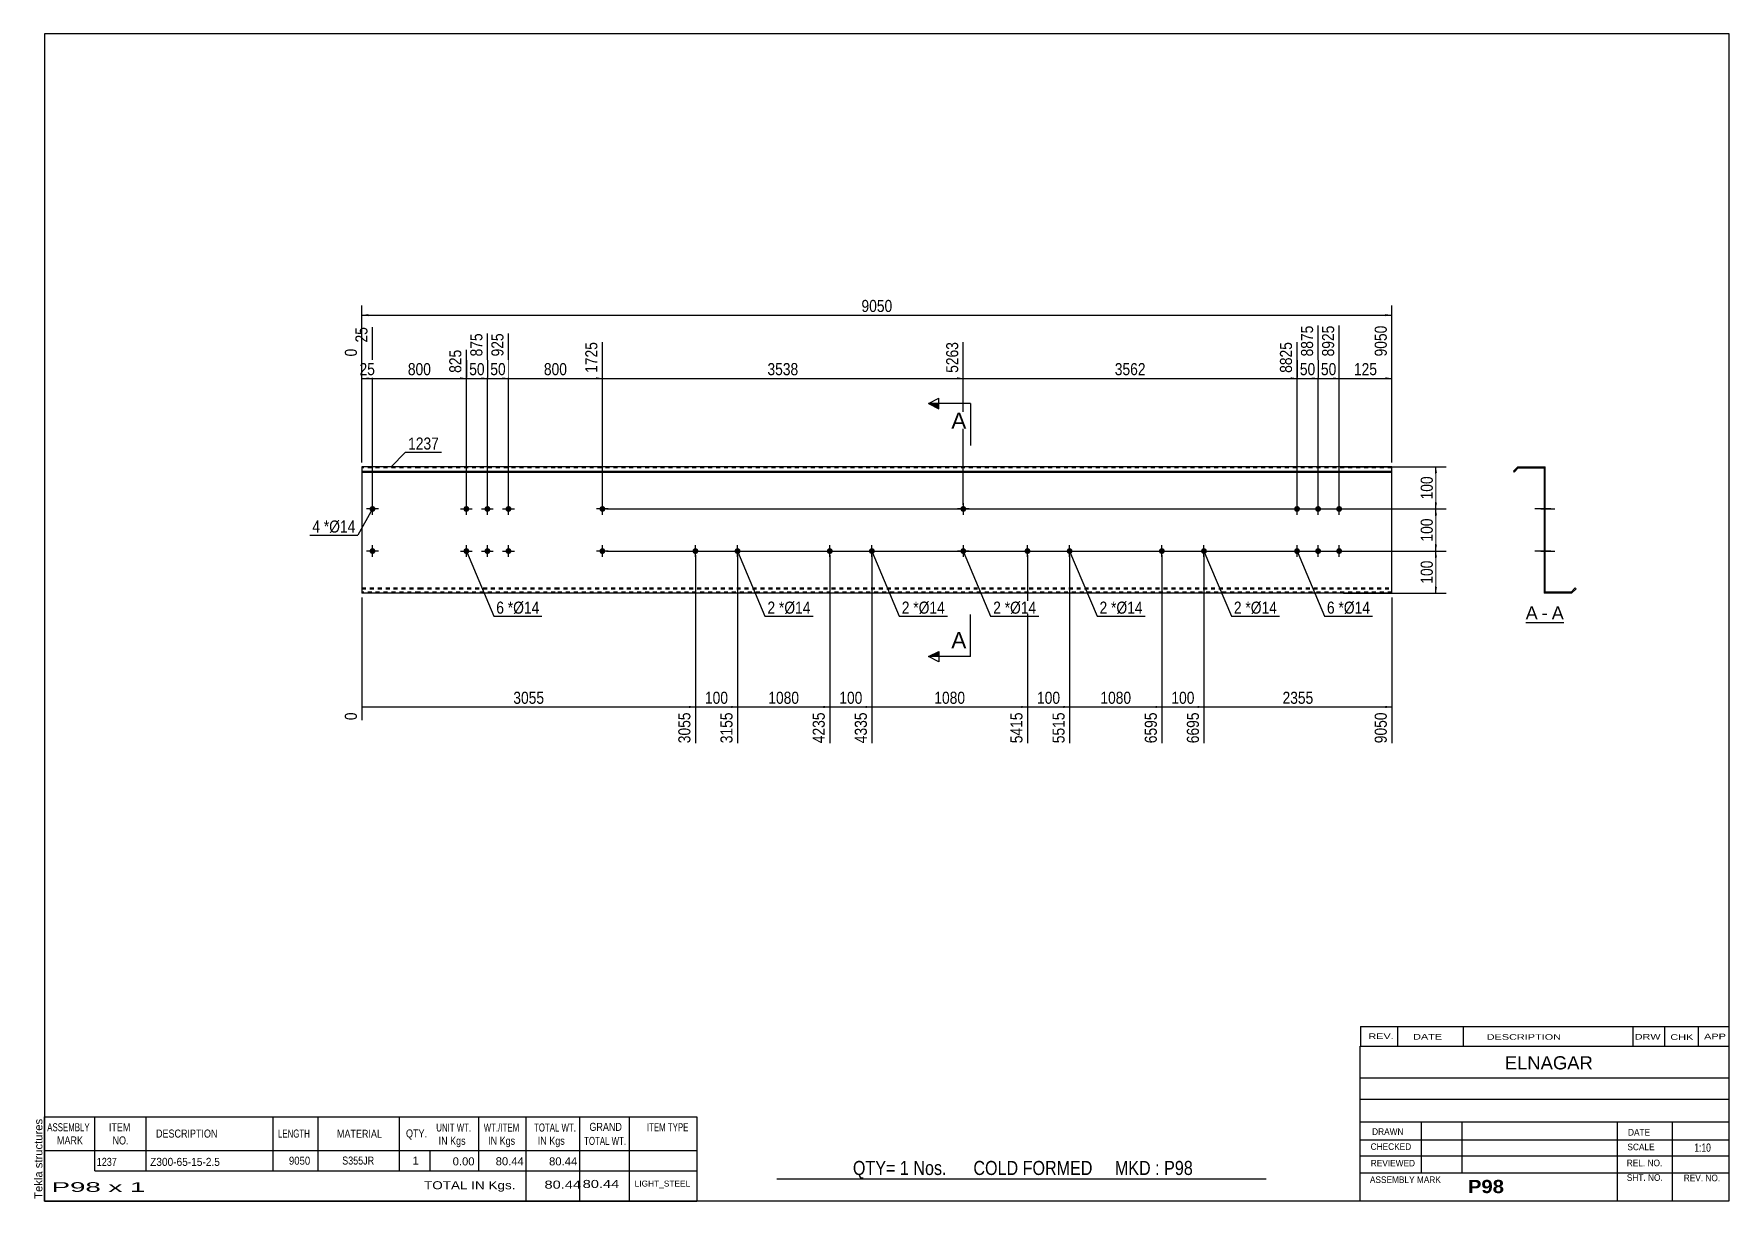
# Model space of a CAD drawing. Header units: millimetres. Extents: x -78 to 325, y -159 to 118.
import ezdxf

# ---------------------------------------------------------------- set-up
doc = ezdxf.new("R2010")
doc.units = ezdxf.units.MM
doc.linetypes.add('DXK_LINE_DOT1', pattern=[1.8814, 0.9407, -0.9407])
doc.styles.add('Arial', font='ARIAL.TTF', dxfattribs={"height": 0.2})
doc.styles.add('Arial Bold', font='ARIALBD.TTF', dxfattribs={"height": 0.2})
doc.styles.add('Arial Narrow', font='ARIALN.TTF', dxfattribs={"height": 0.2})

# ---------------------------------------------------------------- blocks, each defined once
blk = doc.blocks.new('Unknown-629107468-1704')
at = {"color": 5, "linetype": 'Continuous'}
for p, q in [((324.62, 117.75), (-75.38, 117.75)), ((-75.38, 117.75), (-75.38, -159.25)), ((324.62, -159.25), (324.62, 117.75)), ((-75.38, -159.25), (324.62, -159.25))]:
    blk.add_line(p, q, dxfattribs=at)
at = {"color": 174, "linetype": 'Continuous', "style": 'Arial'}
blk.add_text('Tekla structures', height=1.9102, rotation=90, dxfattribs=at).set_placement((-75.88, -158.75))
blk = doc.blocks.new('Unknown-629107468-12 - 1218')
at = {"color": 7, "linetype": 'Continuous'}
blk.add_line((276.32, -21.95), (285.35, -21.95), dxfattribs=at)
at = {"color": 0, "linetype": 'Continuous'}
blk.add_wipeout([(279.16, -21.2), (279.16, -18), (276.32, -18), (276.32, -21.2)], dxfattribs=at)
blk.add_wipeout([(281.55, -21.2), (281.55, -18), (280.12, -18), (280.12, -21.2)], dxfattribs=at)
at = {"color": 96, "linetype": 'Continuous', "style": 'Arial'}
blk.add_text('A', height=3.06, dxfattribs=at).set_placement((276.32, -21.2))
at = {"color": 0, "linetype": 'Continuous'}
blk.add_wipeout([(285.35, -21.2), (285.35, -18), (282.51, -18), (282.51, -21.2)], dxfattribs=at)
at = {"color": 96, "linetype": 'Continuous', "style": 'Arial'}
for s, p in [('-', (280.12, -21.2)), ('A', (282.51, -21.2))]:
    blk.add_text(s, height=3.06, dxfattribs=at).set_placement(p)
blk = doc.blocks.new('Bolt-629107468-1207 - 1201')
at = {"linetype": 'Continuous'}
for points in [[(1.8, -5, -1), (3.2, -5, -1)], [(56.39, -5, -1), (57.79, -5, -1)]]:
    blk.add_hatch(color=3, dxfattribs=at).paths.add_polyline_path(points)
at = {"color": 3, "linetype": 'Continuous'}
for p, q in [((2.5, -6.4), (2.5, -3.6)), ((57.09, -6.4), (57.09, -3.6)), ((3.9, -5), (1.1, -5)), ((58.49, -5), (55.69, -5))]:
    blk.add_line(p, q, dxfattribs=at)
blk = doc.blocks.new('Part-629107468-1204 - 1201')
at = {"color": 2, "linetype": 'Continuous'}
for p, q in [((0, 15), (0, -15)), ((13.6, 15), (0, 15)), ((0, 13.94), (13.6, 13.94)), ((0, 13.76), (13.6, 13.76)), ((45.89, 15), (13.7, 15)), ((13.7, 13.94), (45.89, 13.94)), ((13.7, 13.76), (45.89, 13.76)), ((68.18, 15), (45.99, 15)), ((45.99, 13.94), (68.18, 13.94)), ((45.99, 13.76), (68.18, 13.76)), ((100.08, 15), (68.28, 15)), ((68.28, 13.94), (100.08, 13.94)), ((68.28, 13.76), (100.08, 13.76)), ((131.98, 15), (100.18, 15)), ((100.18, 13.94), (131.98, 13.94)), ((100.18, 13.76), (131.98, 13.76)), ((178.93, 15), (132.08, 15)), ((132.08, 13.94), (178.93, 13.94)), ((132.08, 13.76), (178.93, 13.76)), ((210.83, 15), (179.03, 15)), ((179.03, 13.94), (210.83, 13.94)), ((179.03, 13.76), (210.83, 13.76)), ((244.53, 15), (210.93, 15)), ((210.93, 13.94), (244.53, 13.94)), ((210.93, 13.76), (244.53, 13.76)), ((244.53, 13.94), (244.53, 15)), ((244.53, -15), (244.53, 13.94)), ((13.6, -15), (0, -15)), ((45.89, -15), (13.7, -15)), ((68.18, -15), (45.99, -15)), ((100.08, -15), (68.28, -15)), ((131.98, -15), (100.18, -15)), ((178.93, -15), (132.08, -15)), ((210.83, -15), (179.03, -15)), ((244.53, -15), (210.93, -15))]:
    blk.add_line(p, q, dxfattribs=at)
at = {"color": 7, "linetype": 'DXK_LINE_DOT1'}
for p, q in [((13.6, 14.75), (0, 14.75)), ((45.89, 14.75), (13.7, 14.75)), ((68.18, 14.75), (45.99, 14.75)), ((100.08, 14.75), (68.28, 14.75)), ((131.98, 14.75), (100.18, 14.75)), ((178.93, 14.75), (132.08, 14.75)), ((210.83, 14.75), (179.03, 14.75)), ((244.53, 14.75), (210.93, 14.75)), ((0, -13.76), (13.6, -13.76)), ((0, -13.94), (13.6, -13.94)), ((13.6, -14.75), (0, -14.75)), ((13.7, -13.76), (45.89, -13.76)), ((13.7, -13.94), (45.89, -13.94)), ((45.89, -14.75), (13.7, -14.75)), ((45.99, -13.76), (68.18, -13.76)), ((45.99, -13.94), (68.18, -13.94)), ((68.18, -14.75), (45.99, -14.75)), ((68.28, -13.76), (100.08, -13.76)), ((68.28, -13.94), (100.08, -13.94)), ((100.08, -14.75), (68.28, -14.75)), ((100.18, -13.76), (131.98, -13.76)), ((100.18, -13.94), (131.98, -13.94)), ((131.98, -14.75), (100.18, -14.75)), ((132.08, -13.76), (178.93, -13.76)), ((132.08, -13.94), (178.93, -13.94)), ((178.93, -14.75), (132.08, -14.75)), ((179.03, -13.76), (210.83, -13.76)), ((179.03, -13.94), (210.83, -13.94)), ((210.83, -14.75), (179.03, -14.75)), ((210.93, -13.76), (244.53, -13.76)), ((210.93, -13.94), (244.53, -13.94)), ((244.53, -14.75), (210.93, -14.75))]:
    blk.add_line(p, q, dxfattribs=at)
blk = doc.blocks.new('Bolt-629107468-1205 - 1201')
at = {"linetype": 'Continuous'}
for points in [[(221.33, 5, -1), (222.73, 5, -1)], [(226.33, 5, -1), (227.73, 5, -1)], [(231.33, 5, -1), (232.73, 5, -1)], [(221.33, -5, -1), (222.73, -5, -1)], [(226.33, -5, -1), (227.73, -5, -1)], [(231.33, -5, -1), (232.73, -5, -1)]]:
    blk.add_hatch(color=3, dxfattribs=at).paths.add_polyline_path(points)
at = {"color": 3, "linetype": 'Continuous'}
for p, q in [((220.63, 5), (223.43, 5)), ((222.03, 3.6), (222.03, 6.4)), ((225.63, 5), (228.43, 5)), ((227.03, 3.6), (227.03, 6.4)), ((230.63, 5), (233.43, 5)), ((232.03, 3.6), (232.03, 6.4)), ((222.03, -6.4), (222.03, -3.6)), ((227.03, -6.4), (227.03, -3.6)), ((232.03, -6.4), (232.03, -3.6)), ((220.63, -5), (223.43, -5)), ((225.63, -5), (228.43, -5)), ((230.63, -5), (233.43, -5))]:
    blk.add_line(p, q, dxfattribs=at)
blk = doc.blocks.new('Bolt-629107468-1206 - 1201')
at = {"linetype": 'Continuous'}
for points in [[(24.09, 5, -1), (25.49, 5, -1)], [(29.09, 5, -1), (30.49, 5, -1)], [(34.09, 5, -1), (35.49, 5, -1)], [(24.09, -5, -1), (25.49, -5, -1)], [(29.09, -5, -1), (30.49, -5, -1)], [(34.09, -5, -1), (35.49, -5, -1)]]:
    blk.add_hatch(color=3, dxfattribs=at).paths.add_polyline_path(points)
at = {"color": 3, "linetype": 'Continuous'}
for p, q in [((23.39, 5), (26.19, 5)), ((24.79, 3.6), (24.79, 6.4)), ((28.39, 5), (31.19, 5)), ((29.79, 3.6), (29.79, 6.4)), ((33.39, 5), (36.19, 5)), ((34.79, 3.6), (34.79, 6.4)), ((24.79, -6.4), (24.79, -3.6)), ((29.79, -6.4), (29.79, -3.6)), ((34.79, -6.4), (34.79, -3.6)), ((23.39, -5), (26.19, -5)), ((28.39, -5), (31.19, -5)), ((33.39, -5), (36.19, -5))]:
    blk.add_line(p, q, dxfattribs=at)
blk = doc.blocks.new('Bolt-629107468-1208 - 1201')
at = {"linetype": 'Continuous'}
for points in [[(1.8, 5, -1), (3.2, 5, -1)], [(56.39, 5, -1), (57.79, 5, -1)]]:
    blk.add_hatch(color=3, dxfattribs=at).paths.add_polyline_path(points)
at = {"color": 3, "linetype": 'Continuous'}
for p, q in [((3.9, 5), (1.1, 5)), ((2.5, 3.6), (2.5, 6.4)), ((58.49, 5), (55.69, 5)), ((57.09, 3.6), (57.09, 6.4))]:
    blk.add_line(p, q, dxfattribs=at)
blk = doc.blocks.new('Bolt-629107468-1209 - 1201')
at = {"linetype": 'Continuous'}
for points in [[(143.48, 5, -1), (142.08, 5, -1)], [(143.48, -5, -1), (142.08, -5, -1)]]:
    blk.add_hatch(color=3, dxfattribs=at).paths.add_polyline_path(points)
at = {"color": 3, "linetype": 'Continuous'}
for p, q in [((144.18, 5), (141.38, 5)), ((142.78, 6.4), (142.78, 3.6)), ((142.78, -3.6), (142.78, -6.4)), ((144.18, -5), (141.38, -5))]:
    blk.add_line(p, q, dxfattribs=at)
blk = doc.blocks.new('Bolt-629107468-1210 - 1201')
at = {"linetype": 'Continuous'}
for points in [[(79.18, -4.3, -1), (79.18, -5.7, -1)], [(89.18, -4.3, -1), (89.18, -5.7, -1)]]:
    blk.add_hatch(color=3, dxfattribs=at).paths.add_polyline_path(points)
at = {"color": 3, "linetype": 'Continuous'}
for p, q in [((79.18, -6.4), (79.18, -3.6)), ((89.18, -6.4), (89.18, -3.6)), ((77.78, -5), (80.58, -5)), ((87.78, -5), (90.58, -5))]:
    blk.add_line(p, q, dxfattribs=at)
blk = doc.blocks.new('Bolt-629107468-1211 - 1201')
at = {"linetype": 'Continuous'}
for points in [[(111.08, -4.3, -1), (111.08, -5.7, -1)], [(121.08, -4.3, -1), (121.08, -5.7, -1)]]:
    blk.add_hatch(color=3, dxfattribs=at).paths.add_polyline_path(points)
at = {"color": 3, "linetype": 'Continuous'}
for p, q in [((111.08, -6.4), (111.08, -3.6)), ((121.08, -6.4), (121.08, -3.6)), ((109.68, -5), (112.48, -5)), ((119.68, -5), (122.48, -5))]:
    blk.add_line(p, q, dxfattribs=at)
blk = doc.blocks.new('Bolt-629107468-1212 - 1201')
at = {"linetype": 'Continuous'}
for points in [[(158.03, -4.3, -1), (158.03, -5.7, -1)], [(168.03, -4.3, -1), (168.03, -5.7, -1)]]:
    blk.add_hatch(color=3, dxfattribs=at).paths.add_polyline_path(points)
at = {"color": 3, "linetype": 'Continuous'}
for p, q in [((158.03, -6.4), (158.03, -3.6)), ((168.03, -6.4), (168.03, -3.6)), ((156.63, -5), (159.43, -5)), ((166.63, -5), (169.43, -5))]:
    blk.add_line(p, q, dxfattribs=at)
blk = doc.blocks.new('Bolt-629107468-1213 - 1201')
at = {"linetype": 'Continuous'}
for points in [[(189.93, -4.3, -1), (189.93, -5.7, -1)], [(199.93, -4.3, -1), (199.93, -5.7, -1)]]:
    blk.add_hatch(color=3, dxfattribs=at).paths.add_polyline_path(points)
at = {"color": 3, "linetype": 'Continuous'}
for p, q in [((189.93, -6.4), (189.93, -3.6)), ((199.93, -6.4), (199.93, -3.6)), ((188.53, -5), (191.33, -5)), ((198.53, -5), (201.33, -5))]:
    blk.add_line(p, q, dxfattribs=at)
blk = doc.blocks.new('Bolt-629107468-1224 - 1218')
at = {"linetype": 'Continuous'}
for points in [[(280.96, 4.3), (280.96, 5.7), (280.71, 5.7), (280.71, 4.3)], [(280.96, -5.7), (280.96, -4.3), (280.71, -4.3), (280.71, -5.7)]]:
    blk.add_hatch(color=3, dxfattribs=at).paths.add_polyline_path(points)
at = {"color": 3, "linetype": 'Continuous'}
for p, q in [((280.96, 5), (278.71, 5)), ((280.96, 5.7), (280.71, 5.7)), ((280.96, 4.3), (280.71, 4.3)), ((280.96, -5), (278.71, -5)), ((280.96, -4.3), (280.71, -4.3)), ((280.96, -5.7), (280.71, -5.7))]:
    blk.add_line(p, q, dxfattribs=at)
blk = doc.blocks.new('Part-629107468-1219 - 1218')
at = {"color": 2, "linetype": 'Continuous'}
for p, q in [((274.46, 15), (273.4, 13.94)), ((273.4, 13.94), (273.58, 13.76)), ((273.58, 13.76), (274.56, 14.75)), ((274.46, 15), (280.96, 15)), ((274.56, 14.75), (280.71, 14.75)), ((280.71, 14.75), (280.71, -15)), ((280.96, -14.75), (280.96, 15)), ((287.21, -15), (280.71, -15)), ((287.11, -14.75), (280.96, -14.75)), ((288.09, -13.76), (287.11, -14.75)), ((287.21, -15), (288.27, -13.94)), ((288.27, -13.94), (288.09, -13.76))]:
    blk.add_line(p, q, dxfattribs=at)
blk = doc.blocks.new('Bolt-629107468-1220 - 1218')
at = {"linetype": 'Continuous'}
for points in [[(280.71, 5.7), (280.71, 4.3), (280.96, 4.3), (280.96, 5.7)], [(280.71, 5.7), (280.71, 4.3), (280.96, 4.3), (280.96, 5.7)], [(280.71, 5.7), (280.71, 4.3), (280.96, 4.3), (280.96, 5.7)], [(280.71, -4.3), (280.71, -5.7), (280.96, -5.7), (280.96, -4.3)], [(280.71, -4.3), (280.71, -5.7), (280.96, -5.7), (280.96, -4.3)], [(280.71, -4.3), (280.71, -5.7), (280.96, -5.7), (280.96, -4.3)]]:
    blk.add_hatch(color=3, dxfattribs=at).paths.add_polyline_path(points)
at = {"color": 3, "linetype": 'Continuous'}
for p, q in [((282.26, 5), (278.46, 5)), ((282.26, 5), (278.46, 5)), ((282.26, 5), (278.46, 5)), ((280.96, 5.7), (280.71, 5.7)), ((280.96, 5.7), (280.71, 5.7)), ((280.96, 5.7), (280.71, 5.7)), ((280.96, 4.3), (280.71, 4.3)), ((280.96, 4.3), (280.71, 4.3)), ((280.96, 4.3), (280.71, 4.3)), ((282.26, -5), (278.46, -5)), ((282.26, -5), (278.46, -5)), ((282.26, -5), (278.46, -5)), ((280.96, -4.3), (280.71, -4.3)), ((280.96, -4.3), (280.71, -4.3)), ((280.96, -4.3), (280.71, -4.3)), ((280.96, -5.7), (280.71, -5.7)), ((280.96, -5.7), (280.71, -5.7)), ((280.96, -5.7), (280.71, -5.7))]:
    blk.add_line(p, q, dxfattribs=at)
blk = doc.blocks.new('Bolt-629107468-1221 - 1218')
at = {"linetype": 'Continuous'}
for points in [[(280.71, 5.7), (280.71, 4.3), (280.96, 4.3), (280.96, 5.7)], [(280.71, 5.7), (280.71, 4.3), (280.96, 4.3), (280.96, 5.7)], [(280.71, 5.7), (280.71, 4.3), (280.96, 4.3), (280.96, 5.7)], [(280.71, -4.3), (280.71, -5.7), (280.96, -5.7), (280.96, -4.3)], [(280.71, -4.3), (280.71, -5.7), (280.96, -5.7), (280.96, -4.3)], [(280.71, -4.3), (280.71, -5.7), (280.96, -5.7), (280.96, -4.3)]]:
    blk.add_hatch(color=3, dxfattribs=at).paths.add_polyline_path(points)
at = {"color": 3, "linetype": 'Continuous'}
for p, q in [((282.26, 5), (278.46, 5)), ((282.26, 5), (278.46, 5)), ((282.26, 5), (278.46, 5)), ((280.96, 5.7), (280.71, 5.7)), ((280.96, 5.7), (280.71, 5.7)), ((280.96, 5.7), (280.71, 5.7)), ((280.96, 4.3), (280.71, 4.3)), ((280.96, 4.3), (280.71, 4.3)), ((280.96, 4.3), (280.71, 4.3)), ((282.26, -5), (278.46, -5)), ((282.26, -5), (278.46, -5)), ((282.26, -5), (278.46, -5)), ((280.96, -4.3), (280.71, -4.3)), ((280.96, -4.3), (280.71, -4.3)), ((280.96, -4.3), (280.71, -4.3)), ((280.96, -5.7), (280.71, -5.7)), ((280.96, -5.7), (280.71, -5.7)), ((280.96, -5.7), (280.71, -5.7))]:
    blk.add_line(p, q, dxfattribs=at)
blk = doc.blocks.new('Bolt-629107468-1222 - 1218')
at = {"linetype": 'Continuous'}
blk.add_hatch(color=3, dxfattribs=at).paths.add_polyline_path([(280.71, -4.3), (280.71, -5.7), (280.96, -5.7), (280.96, -4.3)])
blk.add_hatch(color=3, dxfattribs=at).paths.add_polyline_path([(280.71, -4.3), (280.71, -5.7), (280.96, -5.7), (280.96, -4.3)])
at = {"color": 3, "linetype": 'Continuous'}
for p, q in [((279.91, -5), (283.21, -5)), ((279.91, -5), (283.21, -5)), ((280.71, -4.3), (280.96, -4.3)), ((280.71, -4.3), (280.96, -4.3)), ((280.71, -5.7), (280.96, -5.7)), ((280.71, -5.7), (280.96, -5.7))]:
    blk.add_line(p, q, dxfattribs=at)
blk = doc.blocks.new('Bolt-629107468-1223 - 1218')
at = {"linetype": 'Continuous'}
blk.add_hatch(color=3, dxfattribs=at).paths.add_polyline_path([(280.71, 5.7), (280.71, 4.3), (280.96, 4.3), (280.96, 5.7)])
blk.add_hatch(color=3, dxfattribs=at).paths.add_polyline_path([(280.71, 5.7), (280.71, 4.3), (280.96, 4.3), (280.96, 5.7)])
at = {"color": 3, "linetype": 'Continuous'}
for p, q in [((279.91, 5), (283.21, 5)), ((279.91, 5), (283.21, 5)), ((280.71, 5.7), (280.96, 5.7)), ((280.71, 5.7), (280.96, 5.7)), ((280.71, 4.3), (280.96, 4.3)), ((280.71, 4.3), (280.96, 4.3))]:
    blk.add_line(p, q, dxfattribs=at)
blk = doc.blocks.new('Bolt-629107468-1225 - 1218')
at = {"linetype": 'Continuous'}
blk.add_hatch(color=3, dxfattribs=at).paths.add_polyline_path([(280.96, -5.7), (280.96, -4.3), (280.71, -4.3), (280.71, -5.7)])
blk.add_hatch(color=3, dxfattribs=at).paths.add_polyline_path([(280.96, -5.7), (280.96, -4.3), (280.71, -4.3), (280.71, -5.7)])
at = {"color": 3, "linetype": 'Continuous'}
for p, q in [((279.96, -5), (282.71, -5)), ((279.96, -5), (282.71, -5)), ((280.71, -4.3), (280.96, -4.3)), ((280.71, -4.3), (280.96, -4.3)), ((280.71, -5.7), (280.96, -5.7)), ((280.71, -5.7), (280.96, -5.7))]:
    blk.add_line(p, q, dxfattribs=at)
blk = doc.blocks.new('Bolt-629107468-1226 - 1218')
at = {"linetype": 'Continuous'}
blk.add_hatch(color=3, dxfattribs=at).paths.add_polyline_path([(280.96, -5.7), (280.96, -4.3), (280.71, -4.3), (280.71, -5.7)])
blk.add_hatch(color=3, dxfattribs=at).paths.add_polyline_path([(280.96, -5.7), (280.96, -4.3), (280.71, -4.3), (280.71, -5.7)])
at = {"color": 3, "linetype": 'Continuous'}
for p, q in [((279.96, -5), (282.71, -5)), ((279.96, -5), (282.71, -5)), ((280.71, -4.3), (280.96, -4.3)), ((280.71, -4.3), (280.96, -4.3)), ((280.71, -5.7), (280.96, -5.7)), ((280.71, -5.7), (280.96, -5.7))]:
    blk.add_line(p, q, dxfattribs=at)
blk = doc.blocks.new('Bolt-629107468-1227 - 1218')
at = {"linetype": 'Continuous'}
blk.add_hatch(color=3, dxfattribs=at).paths.add_polyline_path([(280.96, -5.7), (280.96, -4.3), (280.71, -4.3), (280.71, -5.7)])
blk.add_hatch(color=3, dxfattribs=at).paths.add_polyline_path([(280.96, -5.7), (280.96, -4.3), (280.71, -4.3), (280.71, -5.7)])
at = {"color": 3, "linetype": 'Continuous'}
for p, q in [((279.96, -5), (282.71, -5)), ((279.96, -5), (282.71, -5)), ((280.71, -4.3), (280.96, -4.3)), ((280.71, -4.3), (280.96, -4.3)), ((280.71, -5.7), (280.96, -5.7)), ((280.71, -5.7), (280.96, -5.7))]:
    blk.add_line(p, q, dxfattribs=at)
blk = doc.blocks.new('Bolt-629107468-1228 - 1218')
at = {"linetype": 'Continuous'}
blk.add_hatch(color=3, dxfattribs=at).paths.add_polyline_path([(280.96, -5.7), (280.96, -4.3), (280.71, -4.3), (280.71, -5.7)])
blk.add_hatch(color=3, dxfattribs=at).paths.add_polyline_path([(280.96, -5.7), (280.96, -4.3), (280.71, -4.3), (280.71, -5.7)])
at = {"color": 3, "linetype": 'Continuous'}
for p, q in [((279.96, -5), (282.71, -5)), ((279.96, -5), (282.71, -5)), ((280.71, -4.3), (280.96, -4.3)), ((280.71, -4.3), (280.96, -4.3)), ((280.71, -5.7), (280.96, -5.7)), ((280.71, -5.7), (280.96, -5.7))]:
    blk.add_line(p, q, dxfattribs=at)
blk = doc.blocks.new('StraightDimension-629107468-1326 - 1201')
at = {"linetype": 'Continuous'}
for points in [[(254.75, -6.5), (255, -5), (255.25, -6.5)], [(255.25, -13.5), (255, -15), (254.75, -13.5)]]:
    blk.add_hatch(color=7, dxfattribs=at).paths.add_polyline_path(points)
at = {"color": 7, "linetype": 'Continuous'}
for p, q in [((58.09, -5), (257.4, -5)), ((255, -15), (255, -5)), ((233.03, -15), (257.4, -15))]:
    blk.add_line(p, q, dxfattribs=at)
at = {"color": 0}
blk.add_wipeout([(254.85, -6.66), (250.65, -6.66), (250.65, -13.34), (254.85, -13.34)], dxfattribs=at)
at = {"color": 3, "style": 'Arial Narrow'}
blk.add_text('100', height=2.863, rotation=90.0002, dxfattribs=at).set_placement((254.25, -12.74))
blk = doc.blocks.new('StraightDimension-629107468-1295 - 1201')
at = {"linetype": 'Continuous'}
blk.add_hatch(color=7, dxfattribs=at).paths.add_polyline_path([(87.68, -41.75), (89.18, -42), (87.68, -42.25)])
at = {"color": 7, "linetype": 'Continuous'}
for p, q in [((79.18, -6), (79.18, -50.61)), ((89.18, -6), (89.18, -50.61)), ((79.18, -42), (89.18, -42))]:
    blk.add_line(p, q, dxfattribs=at)
at = {"color": 0}
blk.add_wipeout([(87.53, -41.85), (87.53, -37.65), (80.84, -37.65), (80.84, -41.85)], dxfattribs=at)
at = {"color": 0, "linetype": 'Continuous'}
blk.add_wipeout([(88.58, -42.7), (84.38, -42.7), (84.38, -51.21), (88.58, -51.21)], dxfattribs=at)
at = {"color": 3, "style": 'Arial Narrow'}
blk.add_text('100', height=2.863, dxfattribs=at).set_placement((81.44, -41.25))
at = {"color": 3, "linetype": 'Continuous', "style": 'Arial Narrow'}
blk.add_text('3155', height=2.863, rotation=90.0002, dxfattribs=at).set_placement((87.98, -50.61))
blk = doc.blocks.new('StraightDimension-629107468-1293 - 1201')
at = {"linetype": 'Continuous'}
blk.add_hatch(color=7, dxfattribs=at).paths.add_polyline_path([(119.58, -41.75), (121.08, -42), (119.58, -42.25)])
at = {"color": 7, "linetype": 'Continuous'}
for p, q in [((111.08, -6), (111.08, -50.61)), ((121.08, -6), (121.08, -50.61)), ((111.08, -42), (121.08, -42))]:
    blk.add_line(p, q, dxfattribs=at)
at = {"color": 0}
blk.add_wipeout([(119.43, -41.85), (119.43, -37.65), (112.74, -37.65), (112.74, -41.85)], dxfattribs=at)
at = {"color": 0, "linetype": 'Continuous'}
blk.add_wipeout([(120.48, -42.7), (116.28, -42.7), (116.28, -51.21), (120.48, -51.21)], dxfattribs=at)
at = {"color": 3, "style": 'Arial Narrow'}
blk.add_text('100', height=2.863, dxfattribs=at).set_placement((113.34, -41.25))
at = {"color": 3, "linetype": 'Continuous', "style": 'Arial Narrow'}
blk.add_text('4335', height=2.863, rotation=90.0002, dxfattribs=at).set_placement((119.88, -50.61))
blk = doc.blocks.new('StraightDimension-629107468-1244 - 1201')
at = {"linetype": 'Continuous'}
blk.add_hatch(color=7, dxfattribs=at).paths.add_polyline_path([(230.53, 36.25), (232.03, 36), (230.53, 35.75)])
at = {"color": 7, "linetype": 'Continuous'}
for p, q in [((227.03, 6), (227.03, 48.51)), ((232.03, 6), (232.03, 48.51)), ((227.03, 36), (232.03, 36))]:
    blk.add_line(p, q, dxfattribs=at)
at = {"color": 0}
blk.add_wipeout([(231.96, 36.15), (231.96, 40.35), (227.1, 40.35), (227.1, 36.15)], dxfattribs=at)
at = {"color": 0, "linetype": 'Continuous'}
blk.add_wipeout([(231.43, 49.11), (227.23, 49.11), (227.23, 40.6), (231.43, 40.6)], dxfattribs=at)
at = {"color": 3, "linetype": 'Continuous', "style": 'Arial Narrow'}
blk.add_text('8925', height=2.863, rotation=90.0002, dxfattribs=at).set_placement((230.83, 41.2))
at = {"color": 3, "style": 'Arial Narrow'}
blk.add_text('50', height=2.863, dxfattribs=at).set_placement((227.7, 36.75))
blk = doc.blocks.new('StraightDimension-629107468-1243 - 1201')
at = {"linetype": 'Continuous'}
blk.add_hatch(color=7, dxfattribs=at).paths.add_polyline_path([(243.03, 36.25), (244.53, 36), (243.03, 35.75)])
at = {"color": 7, "linetype": 'Continuous'}
for p, q in [((232.03, 6), (232.03, 48.51)), ((244.53, 16), (244.53, 48.51)), ((232.03, 36), (244.53, 36))]:
    blk.add_line(p, q, dxfattribs=at)
at = {"color": 0}
blk.add_wipeout([(241.62, 36.15), (241.62, 40.35), (234.94, 40.35), (234.94, 36.15)], dxfattribs=at)
at = {"color": 0, "linetype": 'Continuous'}
blk.add_wipeout([(243.93, 49.11), (239.73, 49.11), (239.73, 40.6), (243.93, 40.6)], dxfattribs=at)
at = {"color": 3, "linetype": 'Continuous', "style": 'Arial Narrow'}
blk.add_text('9050', height=2.863, rotation=90.0002, dxfattribs=at).set_placement((243.33, 41.2))
at = {"color": 3, "style": 'Arial Narrow'}
blk.add_text('125', height=2.863, dxfattribs=at).set_placement((235.54, 36.75))
blk = doc.blocks.new('StraightDimension-629107468-1245 - 1201')
at = {"linetype": 'Continuous'}
blk.add_hatch(color=7, dxfattribs=at).paths.add_polyline_path([(225.53, 36.25), (227.03, 36), (225.53, 35.75)])
at = {"color": 7, "linetype": 'Continuous'}
for p, q in [((227.03, 6), (227.03, 48.51)), ((222.03, 6), (222.03, 44.61)), ((222.03, 36), (227.03, 36))]:
    blk.add_line(p, q, dxfattribs=at)
at = {"color": 0}
blk.add_wipeout([(226.96, 36.15), (226.96, 40.35), (222.1, 40.35), (222.1, 36.15)], dxfattribs=at)
at = {"color": 0, "linetype": 'Continuous'}
blk.add_wipeout([(226.43, 49.11), (222.23, 49.11), (222.23, 40.6), (226.43, 40.6)], dxfattribs=at)
at = {"color": 3, "linetype": 'Continuous', "style": 'Arial Narrow'}
blk.add_text('8875', height=2.863, rotation=90.0002, dxfattribs=at).set_placement((225.83, 41.2))
at = {"color": 3, "style": 'Arial Narrow'}
blk.add_text('50', height=2.863, dxfattribs=at).set_placement((222.7, 36.75))
blk = doc.blocks.new('StraightDimension-629107468-1246 - 1201')
at = {"linetype": 'Continuous'}
blk.add_hatch(color=7, dxfattribs=at).paths.add_polyline_path([(220.53, 36.25), (222.03, 36), (220.53, 35.75)])
at = {"color": 7, "linetype": 'Continuous'}
for p, q in [((142.78, 6), (142.78, 44.61)), ((222.03, 6), (222.03, 44.61)), ((142.78, 36), (222.03, 36))]:
    blk.add_line(p, q, dxfattribs=at)
at = {"color": 0, "linetype": 'Continuous'}
blk.add_wipeout([(221.43, 45.21), (217.23, 45.21), (217.23, 36.7), (221.43, 36.7)], dxfattribs=at)
at = {"color": 0}
blk.add_wipeout([(186.66, 36.15), (186.66, 40.35), (178.15, 40.35), (178.15, 36.15)], dxfattribs=at)
at = {"color": 3, "linetype": 'Continuous', "style": 'Arial Narrow'}
blk.add_text('8825', height=2.863, rotation=90.0002, dxfattribs=at).set_placement((220.83, 37.3))
at = {"color": 3, "style": 'Arial Narrow'}
blk.add_text('3562', height=2.863, dxfattribs=at).set_placement((178.75, 36.75))
blk = doc.blocks.new('StraightDimension-629107468-1296 - 1201')
at = {"linetype": 'Continuous'}
blk.add_hatch(color=7, dxfattribs=at).paths.add_polyline_path([(77.68, -41.75), (79.18, -42), (77.68, -42.25)])
at = {"color": 7, "linetype": 'Continuous'}
for p, q in [((79.18, -6), (79.18, -50.61)), ((0, -16), (0, -45.13)), ((0, -42), (79.18, -42))]:
    blk.add_line(p, q, dxfattribs=at)
at = {"color": 0}
blk.add_wipeout([(43.85, -41.85), (43.85, -37.65), (35.34, -37.65), (35.34, -41.85)], dxfattribs=at)
at = {"color": 0, "linetype": 'Continuous'}
for points in [[(-0.6, -42.7), (-4.8, -42.7), (-4.8, -45.73), (-0.6, -45.73)], [(78.58, -42.7), (74.38, -42.7), (74.38, -51.21), (78.58, -51.21)]]:
    blk.add_wipeout(points, dxfattribs=at)
at = {"color": 3, "style": 'Arial Narrow'}
blk.add_text('3055', height=2.863, dxfattribs=at).set_placement((35.94, -41.25))
at = {"color": 3, "linetype": 'Continuous', "style": 'Arial Narrow'}
for s, height, p in [('0', 2.86, (-1.2, -45.13)), ('3055', 2.863, (77.98, -50.61))]:
    blk.add_text(s, height=height, rotation=90.0002, dxfattribs=at).set_placement(p)
blk = doc.blocks.new('StraightDimension-629107468-1247 - 1201')
at = {"linetype": 'Continuous'}
blk.add_hatch(color=7, dxfattribs=at).paths.add_polyline_path([(141.28, 36.25), (142.78, 36), (141.28, 35.75)])
at = {"color": 7, "linetype": 'Continuous'}
for p, q in [((57.09, 6), (57.09, 44.61)), ((142.78, 6), (142.78, 44.61)), ((57.09, 36), (142.78, 36))]:
    blk.add_line(p, q, dxfattribs=at)
at = {"color": 0, "linetype": 'Continuous'}
blk.add_wipeout([(142.18, 45.21), (137.98, 45.21), (137.98, 36.7), (142.18, 36.7)], dxfattribs=at)
at = {"color": 0}
blk.add_wipeout([(104.19, 36.15), (104.19, 40.35), (95.68, 40.35), (95.68, 36.15)], dxfattribs=at)
at = {"color": 3, "linetype": 'Continuous', "style": 'Arial Narrow'}
blk.add_text('5263', height=2.863, rotation=90.0002, dxfattribs=at).set_placement((141.58, 37.3))
at = {"color": 3, "style": 'Arial Narrow'}
blk.add_text('3538', height=2.863, dxfattribs=at).set_placement((96.28, 36.75))
blk = doc.blocks.new('StraightDimension-629107468-1248 - 1201')
at = {"linetype": 'Continuous'}
blk.add_hatch(color=7, dxfattribs=at).paths.add_polyline_path([(55.59, 36.25), (57.09, 36), (55.59, 35.75)])
at = {"color": 7, "linetype": 'Continuous'}
for p, q in [((34.79, 6), (34.79, 46.68)), ((57.09, 6), (57.09, 44.61)), ((34.79, 36), (57.09, 36))]:
    blk.add_line(p, q, dxfattribs=at)
at = {"color": 0, "linetype": 'Continuous'}
blk.add_wipeout([(56.49, 45.21), (52.29, 45.21), (52.29, 36.7), (56.49, 36.7)], dxfattribs=at)
at = {"color": 0}
blk.add_wipeout([(49.28, 36.15), (49.28, 40.35), (42.6, 40.35), (42.6, 36.15)], dxfattribs=at)
at = {"color": 3, "linetype": 'Continuous', "style": 'Arial Narrow'}
blk.add_text('1725', height=2.863, rotation=90.0002, dxfattribs=at).set_placement((55.89, 37.3))
at = {"color": 3, "style": 'Arial Narrow'}
blk.add_text('800', height=2.863, dxfattribs=at).set_placement((43.2, 36.75))
blk = doc.blocks.new('StraightDimension-629107468-1249 - 1201')
at = {"linetype": 'Continuous'}
blk.add_hatch(color=7, dxfattribs=at).paths.add_polyline_path([(33.29, 36.25), (34.79, 36), (33.29, 35.75)])
at = {"color": 7, "linetype": 'Continuous'}
for p, q in [((29.79, 6), (29.79, 46.68)), ((34.79, 6), (34.79, 46.68)), ((29.79, 36), (34.79, 36))]:
    blk.add_line(p, q, dxfattribs=at)
at = {"color": 0}
blk.add_wipeout([(34.72, 36.15), (34.72, 40.35), (29.87, 40.35), (29.87, 36.15)], dxfattribs=at)
at = {"color": 0, "linetype": 'Continuous'}
blk.add_wipeout([(34.19, 47.28), (29.99, 47.28), (29.99, 40.6), (34.19, 40.6)], dxfattribs=at)
at = {"color": 3, "linetype": 'Continuous', "style": 'Arial Narrow'}
blk.add_text('925', height=2.863, rotation=90.0002, dxfattribs=at).set_placement((33.59, 41.2))
at = {"color": 3, "style": 'Arial Narrow'}
blk.add_text('50', height=2.863, dxfattribs=at).set_placement((30.47, 36.75))
blk = doc.blocks.new('StraightDimension-629107468-1250 - 1201')
at = {"linetype": 'Continuous'}
blk.add_hatch(color=7, dxfattribs=at).paths.add_polyline_path([(28.29, 36.25), (29.79, 36), (28.29, 35.75)])
at = {"color": 7, "linetype": 'Continuous'}
for p, q in [((29.79, 6), (29.79, 46.68)), ((24.79, 6), (24.79, 42.78)), ((24.79, 36), (29.79, 36))]:
    blk.add_line(p, q, dxfattribs=at)
at = {"color": 0}
blk.add_wipeout([(29.72, 36.15), (29.72, 40.35), (24.87, 40.35), (24.87, 36.15)], dxfattribs=at)
at = {"color": 0, "linetype": 'Continuous'}
blk.add_wipeout([(29.19, 47.28), (24.99, 47.28), (24.99, 40.6), (29.19, 40.6)], dxfattribs=at)
at = {"color": 3, "linetype": 'Continuous', "style": 'Arial Narrow'}
blk.add_text('875', height=2.863, rotation=90.0002, dxfattribs=at).set_placement((28.59, 41.2))
at = {"color": 3, "style": 'Arial Narrow'}
blk.add_text('50', height=2.863, dxfattribs=at).set_placement((25.47, 36.75))
blk = doc.blocks.new('StraightDimension-629107468-1251 - 1201')
at = {"linetype": 'Continuous'}
blk.add_hatch(color=7, dxfattribs=at).paths.add_polyline_path([(23.29, 36.25), (24.79, 36), (23.29, 35.75)])
at = {"color": 7, "linetype": 'Continuous'}
for p, q in [((2.5, 6), (2.5, 48.16)), ((24.79, 6), (24.79, 42.78)), ((2.5, 36), (24.79, 36))]:
    blk.add_line(p, q, dxfattribs=at)
at = {"color": 0}
blk.add_wipeout([(16.99, 36.15), (16.99, 40.35), (10.3, 40.35), (10.3, 36.15)], dxfattribs=at)
at = {"color": 0, "linetype": 'Continuous'}
blk.add_wipeout([(24.19, 43.38), (19.99, 43.38), (19.99, 36.7), (24.19, 36.7)], dxfattribs=at)
at = {"color": 3, "linetype": 'Continuous', "style": 'Arial Narrow'}
blk.add_text('825', height=2.863, rotation=90.0002, dxfattribs=at).set_placement((23.59, 37.3))
at = {"color": 3, "style": 'Arial Narrow'}
blk.add_text('800', height=2.863, dxfattribs=at).set_placement((10.9, 36.75))
blk = doc.blocks.new('StraightDimension-629107468-1252 - 1201')
at = {"linetype": 'Continuous'}
blk.add_hatch(color=7, dxfattribs=at).paths.add_polyline_path([(1, 36.25), (2.5, 36), (1, 35.75)])
at = {"color": 7, "linetype": 'Continuous'}
for p, q in [((2.5, 6), (2.5, 48.16)), ((0, 16), (0, 43.03)), ((0, 36), (2.5, 36))]:
    blk.add_line(p, q, dxfattribs=at)
at = {"color": 0, "linetype": 'Continuous'}
blk.add_wipeout([(1.9, 48.76), (-2.3, 48.76), (-2.3, 43.9), (1.9, 43.9)], dxfattribs=at)
at = {"color": 0}
blk.add_wipeout([(3.68, 36.15), (3.68, 40.35), (-1.18, 40.35), (-1.18, 36.15)], dxfattribs=at)
at = {"color": 0, "linetype": 'Continuous'}
blk.add_wipeout([(-0.6, 43.63), (-4.8, 43.63), (-4.8, 40.6), (-0.6, 40.6)], dxfattribs=at)
at = {"color": 3, "linetype": 'Continuous', "style": 'Arial Narrow'}
for s, height, p in [('25', 2.863, (1.3, 44.5)), ('0', 2.86, (-1.2, 41.2))]:
    blk.add_text(s, height=height, rotation=90.0002, dxfattribs=at).set_placement(p)
at = {"color": 3, "style": 'Arial Narrow'}
blk.add_text('25', height=2.863, dxfattribs=at).set_placement((-0.58, 36.75))
blk = doc.blocks.new('StraightDimension-629107468-1288 - 1201')
at = {"linetype": 'Continuous'}
blk.add_hatch(color=7, dxfattribs=at).paths.add_polyline_path([(243.03, -41.75), (244.53, -42), (243.03, -42.25)])
at = {"color": 7, "linetype": 'Continuous'}
for p, q in [((199.93, -6), (199.93, -50.61)), ((244.53, -16), (244.53, -50.61)), ((199.93, -42), (244.53, -42))]:
    blk.add_line(p, q, dxfattribs=at)
at = {"color": 0}
blk.add_wipeout([(226.49, -41.85), (226.49, -37.65), (217.98, -37.65), (217.98, -41.85)], dxfattribs=at)
at = {"color": 0, "linetype": 'Continuous'}
blk.add_wipeout([(243.93, -42.7), (239.73, -42.7), (239.73, -51.21), (243.93, -51.21)], dxfattribs=at)
at = {"color": 3, "style": 'Arial Narrow'}
blk.add_text('2355', height=2.863, dxfattribs=at).set_placement((218.58, -41.25))
at = {"color": 3, "linetype": 'Continuous', "style": 'Arial Narrow'}
blk.add_text('9050', height=2.863, rotation=90.0002, dxfattribs=at).set_placement((243.33, -50.61))
blk = doc.blocks.new('StraightDimension-629107468-1289 - 1201')
at = {"linetype": 'Continuous'}
blk.add_hatch(color=7, dxfattribs=at).paths.add_polyline_path([(198.43, -41.75), (199.93, -42), (198.43, -42.25)])
at = {"color": 7, "linetype": 'Continuous'}
for p, q in [((189.93, -6), (189.93, -50.61)), ((199.93, -6), (199.93, -50.61)), ((189.93, -42), (199.93, -42))]:
    blk.add_line(p, q, dxfattribs=at)
at = {"color": 0}
blk.add_wipeout([(198.28, -41.85), (198.28, -37.65), (191.59, -37.65), (191.59, -41.85)], dxfattribs=at)
at = {"color": 0, "linetype": 'Continuous'}
blk.add_wipeout([(199.33, -42.7), (195.13, -42.7), (195.13, -51.21), (199.33, -51.21)], dxfattribs=at)
at = {"color": 3, "style": 'Arial Narrow'}
blk.add_text('100', height=2.863, dxfattribs=at).set_placement((192.19, -41.25))
at = {"color": 3, "linetype": 'Continuous', "style": 'Arial Narrow'}
blk.add_text('6695', height=2.863, rotation=90.0002, dxfattribs=at).set_placement((198.73, -50.61))
blk = doc.blocks.new('StraightDimension-629107468-1354 - 1201')
at = {"linetype": 'Continuous'}
for points in [[(1.5, 50.75), (0, 51), (1.5, 51.25)], [(243.03, 51.25), (244.53, 51), (243.03, 50.75)]]:
    blk.add_hatch(color=7, dxfattribs=at).paths.add_polyline_path(points)
at = {"color": 7, "linetype": 'Continuous'}
for p, q in [((0, 16), (0, 53.25)), ((244.53, 16), (244.53, 53.25)), ((0, 51), (244.53, 51))]:
    blk.add_line(p, q, dxfattribs=at)
at = {"color": 0}
blk.add_wipeout([(126.52, 51.15), (126.52, 55.35), (118.01, 55.35), (118.01, 51.15)], dxfattribs=at)
at = {"color": 3, "style": 'Arial Narrow'}
blk.add_text('9050', height=2.863, dxfattribs=at).set_placement((118.61, 51.75))
blk = doc.blocks.new('StraightDimension-629107468-1290 - 1201')
at = {"linetype": 'Continuous'}
blk.add_hatch(color=7, dxfattribs=at).paths.add_polyline_path([(188.43, -41.75), (189.93, -42), (188.43, -42.25)])
at = {"color": 7, "linetype": 'Continuous'}
for p, q in [((168.03, -6), (168.03, -50.61)), ((189.93, -6), (189.93, -50.61)), ((168.03, -42), (189.93, -42))]:
    blk.add_line(p, q, dxfattribs=at)
at = {"color": 0}
blk.add_wipeout([(183.24, -41.85), (183.24, -37.65), (174.73, -37.65), (174.73, -41.85)], dxfattribs=at)
at = {"color": 3, "style": 'Arial Narrow'}
blk.add_text('1080', height=2.863, dxfattribs=at).set_placement((175.33, -41.25))
at = {"color": 0, "linetype": 'Continuous'}
blk.add_wipeout([(189.33, -42.7), (185.13, -42.7), (185.13, -51.21), (189.33, -51.21)], dxfattribs=at)
at = {"color": 3, "linetype": 'Continuous', "style": 'Arial Narrow'}
blk.add_text('6595', height=2.863, rotation=90.0002, dxfattribs=at).set_placement((188.73, -50.61))
blk = doc.blocks.new('StraightDimension-629107468-1291 - 1201')
at = {"linetype": 'Continuous'}
blk.add_hatch(color=7, dxfattribs=at).paths.add_polyline_path([(166.53, -41.75), (168.03, -42), (166.53, -42.25)])
at = {"color": 7, "linetype": 'Continuous'}
for p, q in [((158.03, -6), (158.03, -50.61)), ((168.03, -6), (168.03, -50.61)), ((158.03, -42), (168.03, -42))]:
    blk.add_line(p, q, dxfattribs=at)
at = {"color": 0}
blk.add_wipeout([(166.38, -41.85), (166.38, -37.65), (159.69, -37.65), (159.69, -41.85)], dxfattribs=at)
at = {"color": 0, "linetype": 'Continuous'}
blk.add_wipeout([(167.43, -42.7), (163.23, -42.7), (163.23, -51.21), (167.43, -51.21)], dxfattribs=at)
at = {"color": 3, "style": 'Arial Narrow'}
blk.add_text('100', height=2.863, dxfattribs=at).set_placement((160.29, -41.25))
at = {"color": 3, "linetype": 'Continuous', "style": 'Arial Narrow'}
blk.add_text('5515', height=2.863, rotation=90.0002, dxfattribs=at).set_placement((166.83, -50.61))
blk = doc.blocks.new('StraightDimension-629107468-1292 - 1201')
at = {"linetype": 'Continuous'}
blk.add_hatch(color=7, dxfattribs=at).paths.add_polyline_path([(156.53, -41.75), (158.03, -42), (156.53, -42.25)])
at = {"color": 7, "linetype": 'Continuous'}
for p, q in [((121.08, -6), (121.08, -50.61)), ((158.03, -6), (158.03, -50.61)), ((121.08, -42), (158.03, -42))]:
    blk.add_line(p, q, dxfattribs=at)
at = {"color": 0}
blk.add_wipeout([(143.82, -41.85), (143.82, -37.65), (135.3, -37.65), (135.3, -41.85)], dxfattribs=at)
at = {"color": 0, "linetype": 'Continuous'}
blk.add_wipeout([(157.43, -42.7), (153.23, -42.7), (153.23, -51.21), (157.43, -51.21)], dxfattribs=at)
at = {"color": 3, "style": 'Arial Narrow'}
blk.add_text('1080', height=2.863, dxfattribs=at).set_placement((135.9, -41.25))
at = {"color": 3, "linetype": 'Continuous', "style": 'Arial Narrow'}
blk.add_text('5415', height=2.863, rotation=90.0002, dxfattribs=at).set_placement((156.83, -50.61))
blk = doc.blocks.new('StraightDimension-629107468-1294 - 1201')
at = {"linetype": 'Continuous'}
blk.add_hatch(color=7, dxfattribs=at).paths.add_polyline_path([(109.58, -41.75), (111.08, -42), (109.58, -42.25)])
at = {"color": 7, "linetype": 'Continuous'}
for p, q in [((89.18, -6), (89.18, -50.61)), ((111.08, -6), (111.08, -50.61)), ((89.18, -42), (111.08, -42))]:
    blk.add_line(p, q, dxfattribs=at)
at = {"color": 0}
blk.add_wipeout([(104.39, -41.85), (104.39, -37.65), (95.88, -37.65), (95.88, -41.85)], dxfattribs=at)
at = {"color": 3, "style": 'Arial Narrow'}
blk.add_text('1080', height=2.863, dxfattribs=at).set_placement((96.48, -41.25))
at = {"color": 0, "linetype": 'Continuous'}
blk.add_wipeout([(110.48, -42.7), (106.28, -42.7), (106.28, -51.21), (110.48, -51.21)], dxfattribs=at)
at = {"color": 3, "linetype": 'Continuous', "style": 'Arial Narrow'}
blk.add_text('4235', height=2.863, rotation=90.0002, dxfattribs=at).set_placement((109.88, -50.61))
blk = doc.blocks.new('StraightDimension-629107468-1324 - 1201')
at = {"linetype": 'Continuous'}
for points in [[(254.75, 13.5), (255, 15), (255.25, 13.5)], [(255.25, 6.5), (255, 5), (254.75, 6.5)]]:
    blk.add_hatch(color=7, dxfattribs=at).paths.add_polyline_path(points)
at = {"color": 7, "linetype": 'Continuous'}
for p, q in [((233.03, 15), (257.4, 15)), ((255, 5), (255, 15)), ((58.09, 5), (257.4, 5))]:
    blk.add_line(p, q, dxfattribs=at)
at = {"color": 0}
blk.add_wipeout([(254.85, 13.34), (250.65, 13.34), (250.65, 6.66), (254.85, 6.66)], dxfattribs=at)
at = {"color": 3, "style": 'Arial Narrow'}
blk.add_text('100', height=2.863, rotation=90.0002, dxfattribs=at).set_placement((254.25, 7.26))
blk = doc.blocks.new('StraightDimension-629107468-1325 - 1201')
at = {"linetype": 'Continuous'}
for points in [[(254.75, 3.5), (255, 5), (255.25, 3.5)], [(255.25, -3.5), (255, -5), (254.75, -3.5)]]:
    blk.add_hatch(color=7, dxfattribs=at).paths.add_polyline_path(points)
at = {"color": 7, "linetype": 'Continuous'}
for p, q in [((58.09, 5), (257.4, 5)), ((255, -5), (255, 5)), ((58.09, -5), (257.4, -5))]:
    blk.add_line(p, q, dxfattribs=at)
at = {"color": 0}
blk.add_wipeout([(254.85, 3.34), (250.65, 3.34), (250.65, -3.34), (254.85, -3.34)], dxfattribs=at)
at = {"color": 3, "style": 'Arial Narrow'}
blk.add_text('100', height=2.863, rotation=90.0002, dxfattribs=at).set_placement((254.25, -2.74))
blk = doc.blocks.new('CBS_BOM-629107468-1753')
at = {"color": 7, "linetype": 'Continuous'}
for p, q in [((-75.41, -147.28), (-75.41, -139.28)), ((-75.41, -139.28), (79.51, -139.28)), ((-63.41, -147.28), (-63.41, -139.28)), ((-51.22, -147.28), (-51.22, -139.28)), ((-21.06, -147.28), (-21.06, -139.28)), ((-10.38, -147.28), (-10.38, -139.28)), ((8.94, -147.28), (8.94, -139.28)), ((27.74, -147.28), (27.74, -139.28)), ((38.95, -147.28), (38.95, -139.28)), ((51.74, -147.28), (51.74, -139.28)), ((63.49, -147.28), (63.49, -139.28)), ((79.51, -139.29), (79.5, -147.27)), ((-75.41, -147.28), (79.51, -147.28)), ((-75.41, -152.08), (-75.41, -147.28)), ((-63.41, -152.08), (-63.41, -147.28)), ((-51.22, -152.08), (-51.22, -147.28)), ((-21.06, -152.08), (-21.06, -147.28)), ((-10.38, -152.08), (-10.38, -147.28)), ((8.94, -152.08), (8.94, -147.28)), ((16.2, -152.08), (16.2, -147.28)), ((27.74, -152.08), (27.74, -147.28)), ((38.95, -152.08), (38.95, -147.28)), ((51.74, -152.08), (51.74, -147.28)), ((63.5, -152.08), (63.5, -147.28)), ((79.51, -147.28), (79.51, -152.08)), ((-75.41, -159.28), (-75.41, -152.1)), ((-63.41, -152.08), (79.51, -152.08)), ((38.95, -159.28), (38.95, -152.1)), ((51.74, -159.28), (51.74, -152.1)), ((63.54, -159.28), (63.54, -152.1)), ((79.51, -152.08), (79.51, -159.28)), ((-75.41, -159.28), (79.51, -159.28))]:
    blk.add_line(p, q, dxfattribs=at)
at = {"color": 3, "linetype": 'Continuous', "style": 'Arial'}
for s, height, width, p in [('ASSEMBLY', 1.91, 0.7, (-74.73, -142.71)), ('ITEM', 1.91, 0.8, (-60.09, -142.71)), ('UNIT WT.', 1.91, 0.7, (17.63, -142.78)), ('WT./ITEM', 1.91, 0.7, (28.92, -142.78)), ('TOTAL WT.', 1.91, 0.7, (40.85, -142.78)), ('GRAND', 1.91, 0.8, (54.01, -142.62)), ('ITEM TYPE', 1.91, 0.7, (67.65, -142.7)), ('MARK', 1.91, 0.8, (-72.41, -145.84)), ('NO.', 1.91, 0.8, (-59.23, -145.84)), ('DESCRIPTION', 1.9102, 0.8, (-48.9, -144.21)), ('LENGTH', 1.91, 0.7, (-19.95, -144.21)), ('MATERIAL', 1.91, 0.8, (-5.93, -144.26)), ('QTY.', 1.91, 0.8, (10.46, -144.18)), ('IN Kgs', 1.91, 0.8, (18.2, -145.92)), ('IN Kgs', 1.91, 0.8, (29.96, -145.92)), ('IN Kgs', 1.91, 0.8, (41.75, -145.92)), ('TOTAL WT.', 1.91, 0.7, (52.75, -145.96))]:
    blk.add_text(s, height=height, dxfattribs=dict(at, width=width)).set_placement(p)
at = {"color": 7, "linetype": 'Continuous', "style": 'Arial'}
for s, height, width, p in [('9050', 1.91, 0.85, (-17.34, -150.65)), ('S355JR', 1.91, 0.8, (-4.7, -150.62)), ('1237', 1.91, 0.8, (-62.96, -150.93)), ('Z300-65-15-2.5', 1.9102, 0.9, (-50.29, -150.93))]:
    blk.add_text(s, height=height, dxfattribs=dict(at, width=width)).set_placement(p)
for s, p in [('1', (12.03, -150.62)), ('0.00', (21.54, -150.81)), ('80.44', (31.75, -150.78)), ('80.44', (44.43, -150.81))]:
    blk.add_text(s, height=1.91, dxfattribs=at).set_placement(p)
at = {"color": 6, "linetype": 'Continuous', "style": 'Arial'}
for s, height, width, p in [('P98 x 1', 2.292, 2.05, (-73.69, -157.09)), ('TOTAL IN Kgs.', 1.9102, 1.2, (14.74, -156.48)), ('80.44', 1.91, 1.3, (43.34, -156.33)), ('80.44', 1.91, 1.3, (52.41, -156.17))]:
    blk.add_text(s, height=height, dxfattribs=dict(at, width=width)).set_placement(p)
blk.add_text('LIGHT_STEEL', height=1.4135, dxfattribs=at).set_placement((64.76, -155.83))
blk = doc.blocks.new('CBS_CALLOFF-629107468-1754')
at = {"color": 7, "linetype": 'Continuous'}
blk.add_line((98.5, -153.98), (214.73, -154), dxfattribs=at)
at = {"color": 3, "linetype": 'Continuous', "style": 'Arial Narrow'}
blk.add_text('QTY= 1 Nos.      COLD FORMED     MKD : P98', height=3.3405, dxfattribs=at).set_placement((116.57, -153.09))
blk = doc.blocks.new('CBS_NAME_BLOG-629107468-1755')
at = {"color": 7, "linetype": 'Continuous'}
for p, q in [((237.02, -122.5), (324.54, -122.5)), ((237.02, -159.21), (237.02, -122.5)), ((237.03, -130.04), (324.54, -130.04)), ((237.1, -135.09), (324.62, -135.09)), ((237.02, -140.46), (324.54, -140.46)), ((251.55, -152.57), (251.55, -140.47)), ((261.23, -152.54), (261.23, -140.47)), ((298.15, -159.21), (298.15, -140.48)), ((311.2, -159.21), (311.2, -140.47)), ((237.03, -144.76), (324.62, -144.74)), ((237.02, -148.51), (324.54, -148.51)), ((237.02, -152.55), (324.54, -152.55)), ((237.02, -159.25), (324.62, -159.25))]:
    blk.add_line(p, q, dxfattribs=at)
at = {"color": 3, "linetype": 'Continuous', "style": 'Arial'}
blk.add_text('ELNAGAR', height=3.133, dxfattribs=at).set_placement((271.35, -128.03))
at = {"color": 3, "linetype": 'Continuous'}
for s, height, style, width, p in [('DRAWN', 1.566, 'Arial', 0.9, (239.86, -143.57)), ('DATE', 1.566, 'Arial', 0.9, (300.62, -143.73)), ('CHECKED', 1.566, 'Arial', 0.9, (239.51, -147.14)), ('SCALE', 1.566, 'Arial', 0.9, (300.47, -147.21)), ('1:10', 1.957, 'Arial Narrow', 0.9, (316.36, -147.57)), ('REVIEWED', 1.566, 'Arial', 0.9, (239.54, -151.06)), ('SHT. NO.', 1.566, 'Arial', 0.9, (300.33, -154.48)), ('REL. NO.', 1.566, 'Arial', 0.9, (300.33, -151.01)), ('ASSEMBLY MARK', 1.5663, 'Arial', 0.9, (239.33, -154.99)), ('P98', 3.131, 'Arial Bold', 1.1, (262.6, -157.39)), ('REV. NO.', 1.566, 'Arial', 0.9, (313.85, -154.57))]:
    blk.add_text(s, height=height, dxfattribs=dict(at, style=style, width=width)).set_placement(p)
blk = doc.blocks.new('CBS_REVISION-629107468-1756')
at = {"color": 7, "linetype": 'Continuous'}
for p, q in [((237.11, -117.87), (324.61, -117.87)), ((237.11, -117.87), (237.11, -122.5)), ((245.9, -117.87), (245.9, -122.5)), ((261.5, -117.87), (261.5, -122.44)), ((301.76, -117.87), (301.76, -122.5)), ((309.3, -117.87), (309.3, -122.5)), ((317.25, -117.87), (317.25, -122.5)), ((237.11, -122.5), (324.61, -122.5))]:
    blk.add_line(p, q, dxfattribs=at)
at = {"color": 7, "style": 'Arial Narrow', "width": 1.7}
for s, height, p in [('REV.', 1.326, (238.97, -120.82)), ('DATE', 1.326, (249.59, -120.94)), ('DESCRIPTION', 1.3257, (267.07, -120.99)), ('DRW', 1.326, (302.19, -120.93)), ('CHK', 1.326, (310.67, -121.02)), ('APP', 1.326, (318.68, -120.87))]:
    blk.add_text(s, height=height, dxfattribs=at).set_placement(p)
blk = doc.blocks.new('SectionMark-629107468-1241 - 1201')
at = {"linetype": 'Continuous'}
for points in [[(137, 30.05), (137, 28.8), (134.5, 30.05)], [(137, -28.8), (137, -30.05), (134.5, -30.05)]]:
    blk.add_hatch(color=30, dxfattribs=at).paths.add_polyline_path(points)
at = {"color": 30, "linetype": 'Continuous'}
for p, q in [((134.5, 30.05), (137, 31.3)), ((134.5, 30.05), (137, 28.8)), ((137, 28.8), (137, 31.3)), ((134.5, -30.05), (137, -28.8)), ((137, -31.3), (134.5, -30.05)), ((137, -28.8), (137, -31.3))]:
    blk.add_line(p, q, dxfattribs=at)
at = {"color": 0, "linetype": 'Continuous'}
for points in [[(143.5, 24.05), (143.5, 28.05), (139.94, 28.05), (139.94, 24.05)], [(143.5, -28.05), (143.5, -24.05), (139.94, -24.05), (139.94, -28.05)]]:
    blk.add_wipeout(points, dxfattribs=at)
at = {"color": 30, "linetype": 'Continuous'}
for p, q in [((144.5, 30.05), (134.5, 30.05)), ((144.5, 30.05), (144.5, 20.05)), ((144.5, -30.05), (144.5, -20.05)), ((144.5, -30.05), (134.5, -30.05))]:
    blk.add_line(p, q, dxfattribs=at)
at = {"color": 96, "linetype": 'Continuous', "style": 'Arial'}
for p in [(139.94, 24.05), (139.94, -28.05)]:
    blk.add_text('A', height=3.82, dxfattribs=at).set_placement(p)
blk = doc.blocks.new('Mark-629107468-1357 - 1201')
at = {"color": 0}
blk.add_wipeout([(18.27, 19.09), (18.27, 22.09), (10.96, 22.09), (10.96, 19.09)], dxfattribs=at)
blk.add_wipeout([(18.27, 19.09), (18.27, 22.09), (10.96, 22.09), (10.96, 19.09)], dxfattribs=at)
at = {"color": 7, "linetype": 'Continuous'}
for p, q in [((6.82, 14.95), (10.36, 18.49)), ((10.36, 18.49), (18.87, 18.49))]:
    blk.add_line(p, q, dxfattribs=at)
at = {"color": 3, "style": 'Arial Narrow'}
blk.add_text('1237', height=2.863, dxfattribs=at).set_placement((10.96, 19.09))
blk = doc.blocks.new('MarkSet-629107468-1368 - 1201')
at = {"color": 0}
blk.add_wipeout([(-9.96, -0.6), (-9.96, 2.4), (-11.78, 2.4), (-11.78, -0.6)], dxfattribs=at)
blk.add_wipeout([(-9.96, -0.6), (-9.96, 2.4), (-11.78, 2.4), (-11.78, -0.6)], dxfattribs=at)
blk.add_wipeout([(-7.78, -0.6), (-7.78, 2.4), (-9.06, 2.4), (-9.06, -0.6)], dxfattribs=at)
blk.add_wipeout([(-7.78, -0.6), (-7.78, 2.4), (-9.06, 2.4), (-9.06, -0.6)], dxfattribs=at)
at = {"color": 3, "style": 'Arial Narrow'}
blk.add_text('4', height=2.86, dxfattribs=at).set_placement((-11.78, -0.6))
at = {"color": 0}
blk.add_wipeout([(-1.56, -0.6), (-1.56, 2.4), (-7.78, 2.4), (-7.78, -0.6)], dxfattribs=at)
blk.add_wipeout([(-1.56, -0.6), (-1.56, 2.4), (-7.78, 2.4), (-7.78, -0.6)], dxfattribs=at)
at = {"color": 7, "linetype": 'Continuous'}
for p in [(2.5, 5), (-12.38, -1.2)]:
    blk.add_line(p, (-0.96, -1.2), dxfattribs=at)
at = {"color": 3, "style": 'Arial Narrow'}
for s, height, p in [('*', 2.86, (-9.06, -0.6)), ('Ø14', 2.863, (-7.78, -0.6))]:
    blk.add_text(s, height=height, dxfattribs=at).set_placement(p)
blk = doc.blocks.new('Mark-629107468-1371 - 1201')
at = {"color": 0}
blk.add_wipeout([(230.96, -19.86), (230.96, -16.86), (229.13, -16.86), (229.13, -19.86)], dxfattribs=at)
blk.add_wipeout([(230.96, -19.86), (230.96, -16.86), (229.13, -16.86), (229.13, -19.86)], dxfattribs=at)
at = {"color": 7, "linetype": 'Continuous'}
blk.add_line((222.03, -5), (228.53, -20.46), dxfattribs=at)
at = {"color": 0}
blk.add_wipeout([(233.14, -19.86), (233.14, -16.86), (231.86, -16.86), (231.86, -19.86)], dxfattribs=at)
blk.add_wipeout([(233.14, -19.86), (233.14, -16.86), (231.86, -16.86), (231.86, -19.86)], dxfattribs=at)
at = {"color": 3, "style": 'Arial Narrow'}
blk.add_text('6', height=2.86, dxfattribs=at).set_placement((229.13, -19.86))
at = {"color": 0}
blk.add_wipeout([(239.35, -19.86), (239.35, -16.86), (233.14, -16.86), (233.14, -19.86)], dxfattribs=at)
blk.add_wipeout([(239.35, -19.86), (239.35, -16.86), (233.14, -16.86), (233.14, -19.86)], dxfattribs=at)
at = {"color": 7, "linetype": 'Continuous'}
blk.add_line((228.53, -20.46), (239.95, -20.46), dxfattribs=at)
at = {"color": 3, "style": 'Arial Narrow'}
for s, height, p in [('*', 2.86, (231.86, -19.86)), ('Ø14', 2.863, (233.14, -19.86))]:
    blk.add_text(s, height=height, dxfattribs=at).set_placement(p)
blk = doc.blocks.new('Mark-629107468-1372 - 1201')
at = {"color": 0}
blk.add_wipeout([(33.72, -19.86), (33.72, -16.86), (31.89, -16.86), (31.89, -19.86)], dxfattribs=at)
blk.add_wipeout([(33.72, -19.86), (33.72, -16.86), (31.89, -16.86), (31.89, -19.86)], dxfattribs=at)
at = {"color": 7, "linetype": 'Continuous'}
blk.add_line((24.79, -5), (31.29, -20.46), dxfattribs=at)
at = {"color": 0}
blk.add_wipeout([(35.9, -19.86), (35.9, -16.86), (34.62, -16.86), (34.62, -19.86)], dxfattribs=at)
blk.add_wipeout([(35.9, -19.86), (35.9, -16.86), (34.62, -16.86), (34.62, -19.86)], dxfattribs=at)
at = {"color": 3, "style": 'Arial Narrow'}
blk.add_text('6', height=2.86, dxfattribs=at).set_placement((31.89, -19.86))
at = {"color": 0}
blk.add_wipeout([(42.11, -19.86), (42.11, -16.86), (35.9, -16.86), (35.9, -19.86)], dxfattribs=at)
blk.add_wipeout([(42.11, -19.86), (42.11, -16.86), (35.9, -16.86), (35.9, -19.86)], dxfattribs=at)
at = {"color": 7, "linetype": 'Continuous'}
blk.add_line((31.29, -20.46), (42.71, -20.46), dxfattribs=at)
at = {"color": 3, "style": 'Arial Narrow'}
for s, height, p in [('*', 2.86, (34.62, -19.86)), ('Ø14', 2.863, (35.9, -19.86))]:
    blk.add_text(s, height=height, dxfattribs=at).set_placement(p)
blk = doc.blocks.new('Mark-629107468-1373 - 1201')
at = {"color": 0}
blk.add_wipeout([(151.71, -19.86), (151.71, -16.86), (149.88, -16.86), (149.88, -19.86)], dxfattribs=at)
blk.add_wipeout([(151.71, -19.86), (151.71, -16.86), (149.88, -16.86), (149.88, -19.86)], dxfattribs=at)
at = {"color": 7, "linetype": 'Continuous'}
blk.add_line((142.78, -5), (149.28, -20.46), dxfattribs=at)
at = {"color": 0}
blk.add_wipeout([(153.89, -19.86), (153.89, -16.86), (152.61, -16.86), (152.61, -19.86)], dxfattribs=at)
blk.add_wipeout([(153.89, -19.86), (153.89, -16.86), (152.61, -16.86), (152.61, -19.86)], dxfattribs=at)
at = {"color": 3, "style": 'Arial Narrow'}
blk.add_text('2', height=2.86, dxfattribs=at).set_placement((149.88, -19.86))
at = {"color": 0}
blk.add_wipeout([(160.1, -19.86), (160.1, -16.86), (153.89, -16.86), (153.89, -19.86)], dxfattribs=at)
blk.add_wipeout([(160.1, -19.86), (160.1, -16.86), (153.89, -16.86), (153.89, -19.86)], dxfattribs=at)
at = {"color": 7, "linetype": 'Continuous'}
blk.add_line((149.28, -20.46), (160.7, -20.46), dxfattribs=at)
at = {"color": 3, "style": 'Arial Narrow'}
for s, height, p in [('*', 2.86, (152.61, -19.86)), ('Ø14', 2.863, (153.89, -19.86))]:
    blk.add_text(s, height=height, dxfattribs=at).set_placement(p)
blk = doc.blocks.new('Mark-629107468-1374 - 1201')
at = {"color": 0}
blk.add_wipeout([(98.11, -19.86), (98.11, -16.86), (96.28, -16.86), (96.28, -19.86)], dxfattribs=at)
blk.add_wipeout([(98.11, -19.86), (98.11, -16.86), (96.28, -16.86), (96.28, -19.86)], dxfattribs=at)
at = {"color": 7, "linetype": 'Continuous'}
blk.add_line((89.18, -5), (95.68, -20.46), dxfattribs=at)
at = {"color": 0}
blk.add_wipeout([(100.29, -19.86), (100.29, -16.86), (99.01, -16.86), (99.01, -19.86)], dxfattribs=at)
blk.add_wipeout([(100.29, -19.86), (100.29, -16.86), (99.01, -16.86), (99.01, -19.86)], dxfattribs=at)
at = {"color": 3, "style": 'Arial Narrow'}
blk.add_text('2', height=2.86, dxfattribs=at).set_placement((96.28, -19.86))
at = {"color": 0}
blk.add_wipeout([(106.5, -19.86), (106.5, -16.86), (100.29, -16.86), (100.29, -19.86)], dxfattribs=at)
blk.add_wipeout([(106.5, -19.86), (106.5, -16.86), (100.29, -16.86), (100.29, -19.86)], dxfattribs=at)
at = {"color": 7, "linetype": 'Continuous'}
blk.add_line((95.68, -20.46), (107.1, -20.46), dxfattribs=at)
at = {"color": 3, "style": 'Arial Narrow'}
for s, height, p in [('*', 2.86, (99.01, -19.86)), ('Ø14', 2.863, (100.29, -19.86))]:
    blk.add_text(s, height=height, dxfattribs=at).set_placement(p)
blk = doc.blocks.new('Mark-629107468-1375 - 1201')
at = {"color": 0}
blk.add_wipeout([(130.01, -19.86), (130.01, -16.86), (128.18, -16.86), (128.18, -19.86)], dxfattribs=at)
blk.add_wipeout([(130.01, -19.86), (130.01, -16.86), (128.18, -16.86), (128.18, -19.86)], dxfattribs=at)
at = {"color": 7, "linetype": 'Continuous'}
blk.add_line((121.08, -5), (127.58, -20.46), dxfattribs=at)
at = {"color": 0}
blk.add_wipeout([(132.19, -19.86), (132.19, -16.86), (130.91, -16.86), (130.91, -19.86)], dxfattribs=at)
blk.add_wipeout([(132.19, -19.86), (132.19, -16.86), (130.91, -16.86), (130.91, -19.86)], dxfattribs=at)
at = {"color": 3, "style": 'Arial Narrow'}
blk.add_text('2', height=2.86, dxfattribs=at).set_placement((128.18, -19.86))
at = {"color": 0}
blk.add_wipeout([(138.4, -19.86), (138.4, -16.86), (132.19, -16.86), (132.19, -19.86)], dxfattribs=at)
blk.add_wipeout([(138.4, -19.86), (138.4, -16.86), (132.19, -16.86), (132.19, -19.86)], dxfattribs=at)
at = {"color": 7, "linetype": 'Continuous'}
blk.add_line((127.58, -20.46), (139, -20.46), dxfattribs=at)
at = {"color": 3, "style": 'Arial Narrow'}
for s, height, p in [('*', 2.86, (130.91, -19.86)), ('Ø14', 2.863, (132.19, -19.86))]:
    blk.add_text(s, height=height, dxfattribs=at).set_placement(p)
blk = doc.blocks.new('Mark-629107468-1376 - 1201')
at = {"color": 0}
blk.add_wipeout([(176.96, -19.86), (176.96, -16.86), (175.13, -16.86), (175.13, -19.86)], dxfattribs=at)
blk.add_wipeout([(176.96, -19.86), (176.96, -16.86), (175.13, -16.86), (175.13, -19.86)], dxfattribs=at)
at = {"color": 7, "linetype": 'Continuous'}
blk.add_line((168.03, -5), (174.53, -20.46), dxfattribs=at)
at = {"color": 0}
blk.add_wipeout([(179.14, -19.86), (179.14, -16.86), (177.86, -16.86), (177.86, -19.86)], dxfattribs=at)
blk.add_wipeout([(179.14, -19.86), (179.14, -16.86), (177.86, -16.86), (177.86, -19.86)], dxfattribs=at)
at = {"color": 3, "style": 'Arial Narrow'}
blk.add_text('2', height=2.86, dxfattribs=at).set_placement((175.13, -19.86))
at = {"color": 0}
blk.add_wipeout([(185.35, -19.86), (185.35, -16.86), (179.14, -16.86), (179.14, -19.86)], dxfattribs=at)
blk.add_wipeout([(185.35, -19.86), (185.35, -16.86), (179.14, -16.86), (179.14, -19.86)], dxfattribs=at)
at = {"color": 7, "linetype": 'Continuous'}
blk.add_line((174.53, -20.46), (185.95, -20.46), dxfattribs=at)
at = {"color": 3, "style": 'Arial Narrow'}
for s, height, p in [('*', 2.86, (177.86, -19.86)), ('Ø14', 2.863, (179.14, -19.86))]:
    blk.add_text(s, height=height, dxfattribs=at).set_placement(p)
blk = doc.blocks.new('Mark-629107468-1377 - 1201')
at = {"color": 0}
blk.add_wipeout([(208.86, -19.86), (208.86, -16.86), (207.03, -16.86), (207.03, -19.86)], dxfattribs=at)
blk.add_wipeout([(208.86, -19.86), (208.86, -16.86), (207.03, -16.86), (207.03, -19.86)], dxfattribs=at)
at = {"color": 7, "linetype": 'Continuous'}
blk.add_line((199.93, -5), (206.43, -20.46), dxfattribs=at)
at = {"color": 0}
blk.add_wipeout([(211.04, -19.86), (211.04, -16.86), (209.76, -16.86), (209.76, -19.86)], dxfattribs=at)
blk.add_wipeout([(211.04, -19.86), (211.04, -16.86), (209.76, -16.86), (209.76, -19.86)], dxfattribs=at)
at = {"color": 3, "style": 'Arial Narrow'}
blk.add_text('2', height=2.86, dxfattribs=at).set_placement((207.03, -19.86))
at = {"color": 0}
blk.add_wipeout([(217.25, -19.86), (217.25, -16.86), (211.04, -16.86), (211.04, -19.86)], dxfattribs=at)
blk.add_wipeout([(217.25, -19.86), (217.25, -16.86), (211.04, -16.86), (211.04, -19.86)], dxfattribs=at)
at = {"color": 7, "linetype": 'Continuous'}
blk.add_line((206.43, -20.46), (217.85, -20.46), dxfattribs=at)
at = {"color": 3, "style": 'Arial Narrow'}
for s, height, p in [('*', 2.86, (209.76, -19.86)), ('Ø14', 2.863, (211.04, -19.86))]:
    blk.add_text(s, height=height, dxfattribs=at).set_placement(p)

msp = doc.modelspace()

# ---------------------------------------------------------------- block references
for name in ['Unknown-629107468-1704', 'Part-629107468-1204 - 1201', 'Part-629107468-1219 - 1218', 'Bolt-629107468-1208 - 1201', 'Bolt-629107468-1206 - 1201', 'Bolt-629107468-1209 - 1201', 'Bolt-629107468-1205 - 1201', 'Bolt-629107468-1220 - 1218', 'Bolt-629107468-1221 - 1218', 'Bolt-629107468-1224 - 1218', 'Bolt-629107468-1223 - 1218', 'Bolt-629107468-1207 - 1201', 'Bolt-629107468-1210 - 1201', 'Bolt-629107468-1211 - 1201', 'Bolt-629107468-1212 - 1201', 'Bolt-629107468-1213 - 1201', 'Bolt-629107468-1222 - 1218', 'Bolt-629107468-1225 - 1218', 'Bolt-629107468-1226 - 1218', 'Bolt-629107468-1227 - 1218', 'Bolt-629107468-1228 - 1218', 'CBS_REVISION-629107468-1756', 'CBS_NAME_BLOG-629107468-1755', 'CBS_BOM-629107468-1753', 'CBS_CALLOFF-629107468-1754']:
    msp.add_blockref(name, (0, 0))

# ---------------------------------------------------------------- next in the draw order: block references
for name in ['StraightDimension-629107468-1244 - 1201', 'StraightDimension-629107468-1326 - 1201', 'Unknown-629107468-12 - 1218']:
    msp.add_blockref(name, (0, 0))

# ---------------------------------------------------------------- next in the draw order: block references
for name in ['StraightDimension-629107468-1245 - 1201', 'StraightDimension-629107468-1243 - 1201', 'StraightDimension-629107468-1295 - 1201', 'StraightDimension-629107468-1293 - 1201', 'StraightDimension-629107468-1288 - 1201']:
    msp.add_blockref(name, (0, 0))

# ---------------------------------------------------------------- next in the draw order: block references
for name in ['StraightDimension-629107468-1246 - 1201', 'StraightDimension-629107468-1296 - 1201', 'StraightDimension-629107468-1294 - 1201', 'StraightDimension-629107468-1289 - 1201']:
    msp.add_blockref(name, (0, 0))

# ---------------------------------------------------------------- next in the draw order: block references
for name in ['StraightDimension-629107468-1247 - 1201', 'Mark-629107468-1372 - 1201', 'StraightDimension-629107468-1290 - 1201']:
    msp.add_blockref(name, (0, 0))

# ---------------------------------------------------------------- next in the draw order: block references
for name in ['StraightDimension-629107468-1248 - 1201', 'StraightDimension-629107468-1291 - 1201']:
    msp.add_blockref(name, (0, 0))

# ---------------------------------------------------------------- next in the draw order: block references
for name in ['StraightDimension-629107468-1249 - 1201', 'StraightDimension-629107468-1292 - 1201']:
    msp.add_blockref(name, (0, 0))

# ---------------------------------------------------------------- next in the draw order: block references
msp.add_blockref('StraightDimension-629107468-1250 - 1201', (0, 0))

# ---------------------------------------------------------------- next in the draw order: block references
msp.add_blockref('StraightDimension-629107468-1251 - 1201', (0, 0))

# ---------------------------------------------------------------- next in the draw order: block references
msp.add_blockref('StraightDimension-629107468-1252 - 1201', (0, 0))

# ---------------------------------------------------------------- next in the draw order: block references
for name in ['StraightDimension-629107468-1354 - 1201', 'MarkSet-629107468-1368 - 1201']:
    msp.add_blockref(name, (0, 0))

# ---------------------------------------------------------------- next in the draw order: block references
for name in ['Mark-629107468-1357 - 1201', 'StraightDimension-629107468-1324 - 1201']:
    msp.add_blockref(name, (0, 0))

# ---------------------------------------------------------------- next in the draw order: block references
msp.add_blockref('StraightDimension-629107468-1325 - 1201', (0, 0))

# ---------------------------------------------------------------- next in the draw order: block references
for name in ['SectionMark-629107468-1241 - 1201', 'Mark-629107468-1374 - 1201', 'Mark-629107468-1376 - 1201', 'Mark-629107468-1377 - 1201', 'Mark-629107468-1371 - 1201']:
    msp.add_blockref(name, (0, 0))

# ---------------------------------------------------------------- next in the draw order: block references
for name in ['Mark-629107468-1375 - 1201', 'Mark-629107468-1373 - 1201']:
    msp.add_blockref(name, (0, 0))

doc.saveas('drawing.dxf')
